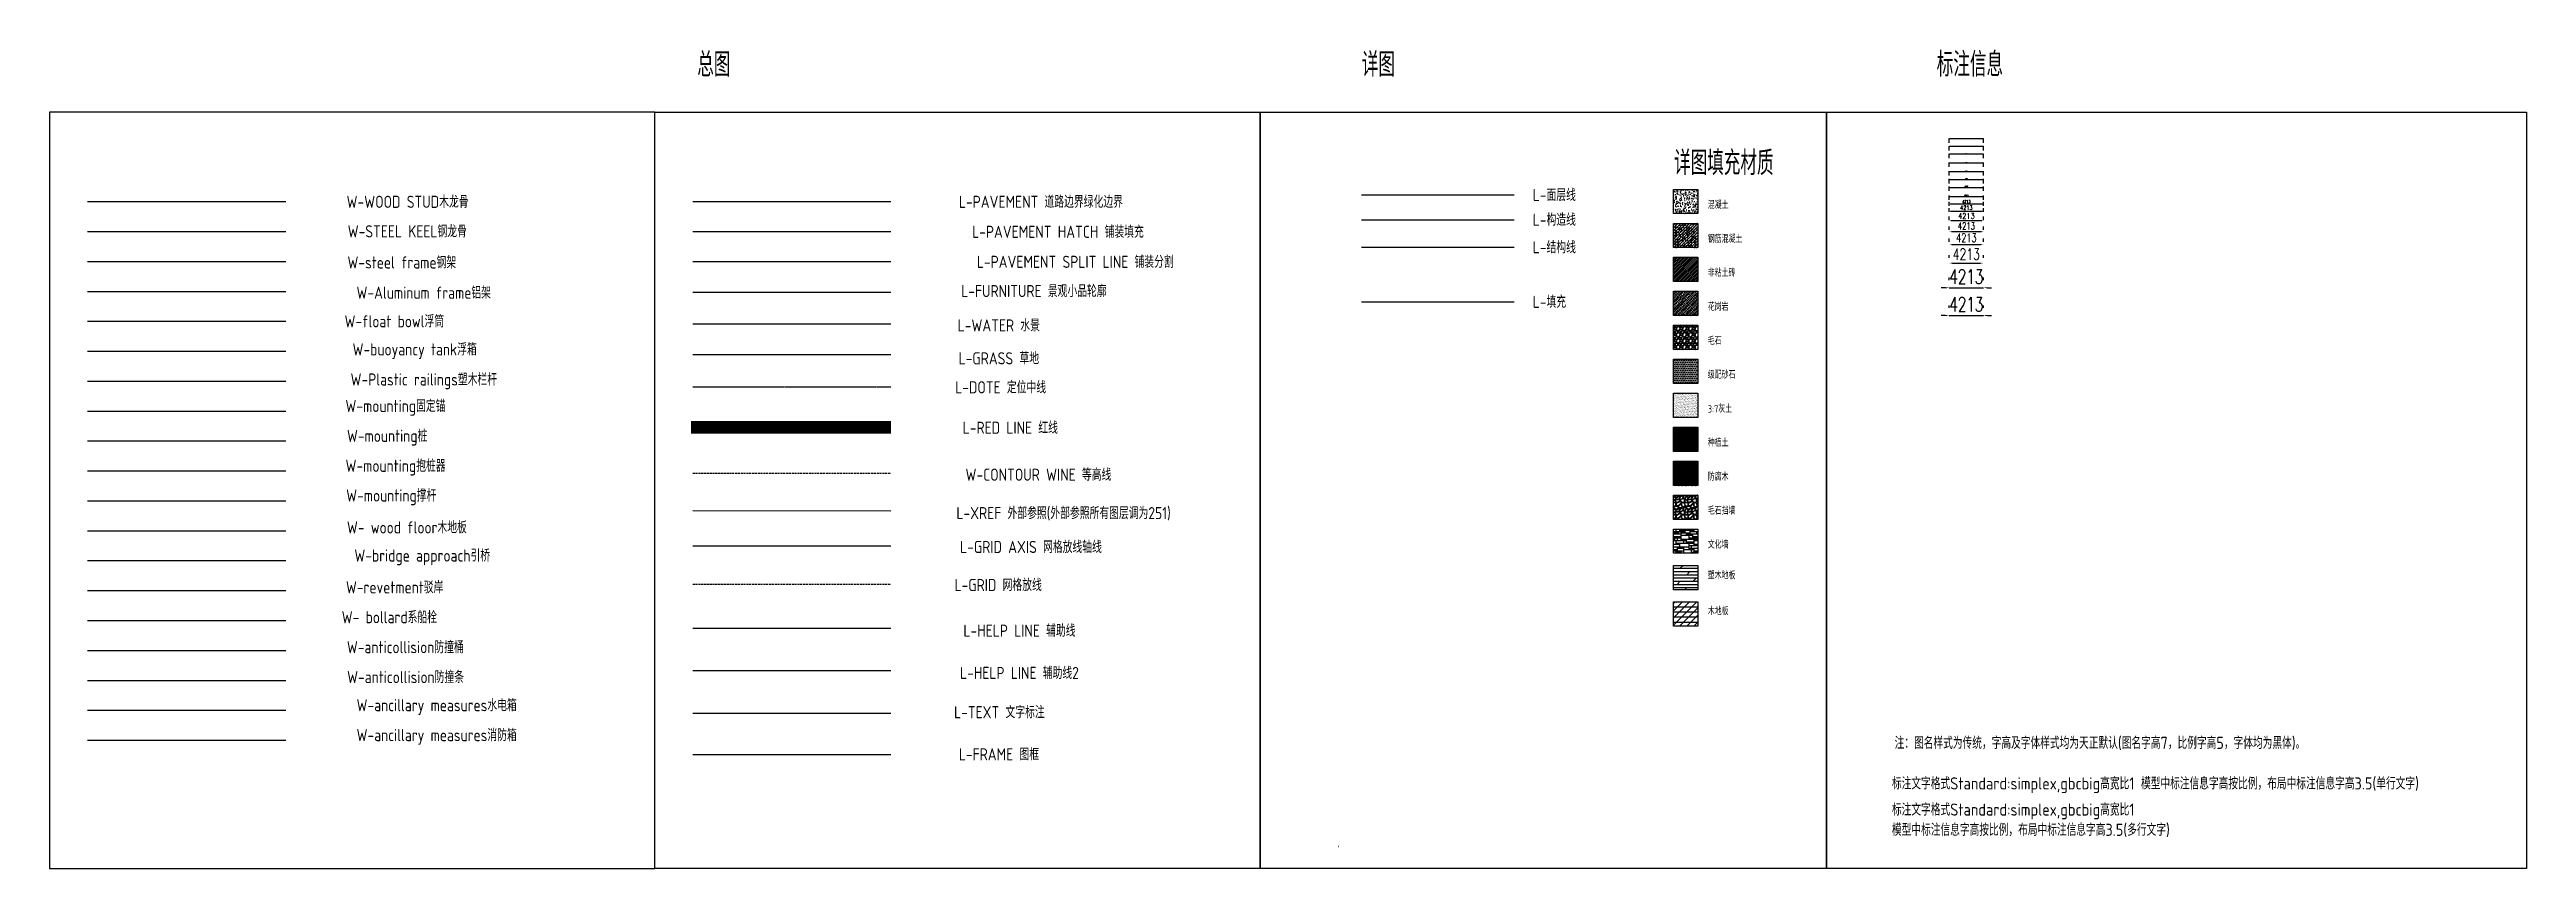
# Model space of a CAD drawing. Extents: x -16492 to 345596, y -4133 to 400729.
# Drawn here: x 39369 to 345596, y 299473 to 400729 of the extents above; entities that cross this region are included whole.
import ezdxf
from ezdxf.enums import TextEntityAlignment as Align

# ---------------------------------------------------------------- set-up
doc = ezdxf.new("R2010")
doc.units = 0
doc.header["$LTSCALE"] = 10
doc.header["$MEASUREMENT"] = 0
for name, pattern in [('-6_350_HOLE$0$DASH', [0.35, 0.25, -0.1]), ('ACAD_ISO10W100', [18, 12, -3, 0, -3]), ('ACAD_ISO12W100', [22, 12, -3, 0.5, -3, 0.5, -3]), ('DASH', [0.35, 0.25, -0.1]), ('DOTE', [2.42, 2, -0.2, 0.02, -0.2])]:
    doc.linetypes.add(name, pattern=pattern)
for name, color, linetype in [('L-CONTOUR_LINE等高线', 252, 'DASH'), ('L-DIMLINEAR标注', 3, 'Continuous'), ('L-DOTE定位中线', 1, 'DOTE'), ('L-FRAME图框', 3, 'Continuous'), ('L-FURNITURE景观小品轮廓', 6, 'Continuous'), ('L-GRASS草地', 252, 'Continuous'), ('L-GRID_AXIS网格放线轴线', 1, 'Continuous'), ('L-GRID网格放线', 252, '-6_350_HOLE$0$DASH'), ('L-HELP_LINE辅助线1', 4, 'Continuous'), ('L-HELP_LINE辅助线2', 94, 'Continuous'), ('L-PAVEMENT_HATCH铺装填充', 251, 'Continuous'), ('L-PAVEMENT_SPLIT_LINE铺装分割', 23, 'Continuous'), ('L-PAVEMENT道路边界绿化边界', 2, 'Continuous'), ('L-RED_LINE红线', 1, 'ACAD_ISO12W100'), ('L-TEXT文字标注', 7, 'Continuous'), ('L-WATER水景', 5, 'Continuous'), ('L-XREF外部参照', 251, 'Continuous'), ('L-填充', 251, 'Continuous'), ('L-构造线', 6, 'Continuous'), ('L-结构线', 7, 'Continuous'), ('L-面层线', 4, 'Continuous'), ('PUB_DIM', 3, 'Continuous'), ('W- bollard系船栓', 4, 'Continuous'), ('W-_ANTICOLLISION防撞措施', 6, 'Continuous'), ('W-ALUMINUM_FRAME铝架', 30, 'Continuous'), ('W-ancillary measures附属措施', 1, 'Continuous'), ('W-bridge approach引桥', 4, 'Continuous'), ('W-FLOAT_BOWL浮筒', 253, 'Continuous'), ('W-MOUNTING固定方式', 5, 'Continuous'), ('W-PLASTIC_RAILINGS塑木栏杆', 6, 'Continuous'), ('W-REVETMENT驳岸', 251, 'Continuous'), ('W-STEEL_FRAME钢架', 3, 'Continuous'), ('W-STEEL_KEEL钢龙骨', 5, 'Continuous'), ('W-WOOD_FLOOR木地板', 30, 'Continuous'), ('W-WOOD_STUD木龙骨', 25, 'Continuous')]:
    doc.layers.add(name, color=color, linetype=linetype)
doc.styles.get("Standard").update_dxf_attribs({"font": 'gbenor.shx', "bigfont": 'gbcbig.shx'})
doc.styles.add('STANDARD_T3', font='simplex.shx', dxfattribs={"width": 0.7, "bigfont": 'gbcbig.shx'})
doc.dimstyles.new('W&&1', dxfattribs={"dimtxt": 3.5, "dimasz": 1, "dimexe": 2.5, "dimexo": 3, "dimgap": 1, "dimtad": 1, "dimdec": 0, "dimzin": 0, "dimdsep": 46, "dimtxsty": 'STANDARD_T3', "dimcen": 0.09, "dimclrd": 1, "dimclre": 1, "dimclrt": 7, "dimazin": 2, "dimtfac": 1, "dimtdec": 0, "dimtix": 1, "dimtmove": 2, "dimatfit": 3, "dimfxl": 100, "dimtolj": 1, "dimtzin": 0, "dimarcsym": 0})
doc.dimstyles.new('W&&10', dxfattribs={"dimtxt": 35, "dimasz": 10, "dimexe": 25, "dimexo": 30, "dimgap": 10, "dimtad": 1, "dimdec": 0, "dimzin": 0, "dimdsep": 46, "dimtxsty": 'STANDARD_T3', "dimcen": 0.09, "dimclrd": 1, "dimclre": 1, "dimclrt": 7, "dimazin": 2, "dimtfac": 1, "dimtdec": 0, "dimtix": 1, "dimtmove": 2, "dimatfit": 3, "dimfxl": 100, "dimtolj": 1, "dimtzin": 0, "dimarcsym": 0})
doc.dimstyles.new('W&&100', dxfattribs={"dimtxt": 350, "dimasz": 100, "dimexe": 250, "dimexo": 300, "dimgap": 100, "dimtad": 1, "dimdec": 0, "dimzin": 0, "dimdsep": 46, "dimtxsty": 'STANDARD_T3', "dimcen": 0.09, "dimclrd": 1, "dimclre": 1, "dimclrt": 7, "dimazin": 2, "dimtfac": 1, "dimtdec": 0, "dimtix": 1, "dimtmove": 2, "dimatfit": 3, "dimfxl": 100, "dimtolj": 1, "dimtzin": 0, "dimarcsym": 0})
doc.dimstyles.new('W&&15', dxfattribs={"dimtxt": 52.5, "dimasz": 15, "dimexe": 37.5, "dimexo": 45, "dimgap": 15, "dimtad": 1, "dimdec": 0, "dimzin": 0, "dimdsep": 46, "dimtxsty": 'STANDARD_T3', "dimcen": 0.09, "dimclrd": 1, "dimclre": 1, "dimclrt": 7, "dimazin": 2, "dimtfac": 1, "dimtdec": 0, "dimtix": 1, "dimtmove": 2, "dimatfit": 3, "dimfxl": 100, "dimtolj": 1, "dimtzin": 0, "dimarcsym": 0})
doc.dimstyles.new('W&&150', dxfattribs={"dimtxt": 525, "dimasz": 150, "dimexe": 375, "dimexo": 450, "dimgap": 150, "dimtad": 1, "dimdec": 0, "dimzin": 0, "dimdsep": 46, "dimtxsty": 'STANDARD_T3', "dimcen": 0.09, "dimclrd": 1, "dimclre": 1, "dimclrt": 7, "dimazin": 2, "dimtfac": 1, "dimtdec": 0, "dimtix": 1, "dimtmove": 2, "dimatfit": 3, "dimfxl": 100, "dimtolj": 1, "dimtzin": 0, "dimarcsym": 0})
doc.dimstyles.new('W&&20', dxfattribs={"dimtxt": 70, "dimasz": 20, "dimexe": 50, "dimexo": 60, "dimgap": 20, "dimtad": 1, "dimdec": 0, "dimzin": 0, "dimdsep": 46, "dimtxsty": 'STANDARD_T3', "dimcen": 0.09, "dimclrd": 1, "dimclre": 1, "dimclrt": 7, "dimazin": 2, "dimtfac": 1, "dimtdec": 0, "dimtix": 1, "dimtmove": 2, "dimatfit": 3, "dimfxl": 100, "dimtolj": 1, "dimtzin": 0, "dimarcsym": 0})
doc.dimstyles.new('W&&200', dxfattribs={"dimtxt": 700, "dimasz": 200, "dimexe": 500, "dimexo": 600, "dimgap": 200, "dimtad": 1, "dimdec": 0, "dimzin": 0, "dimdsep": 46, "dimtxsty": 'STANDARD_T3', "dimcen": 0.09, "dimclrd": 1, "dimclre": 1, "dimclrt": 7, "dimazin": 2, "dimtfac": 1, "dimtdec": 0, "dimtix": 1, "dimtmove": 2, "dimatfit": 3, "dimfxl": 100, "dimtolj": 1, "dimtzin": 0, "dimarcsym": 0})
doc.dimstyles.new('W&&250', dxfattribs={"dimtxt": 875, "dimasz": 250, "dimexe": 625, "dimexo": 750, "dimgap": 250, "dimtad": 1, "dimdec": 0, "dimzin": 0, "dimdsep": 46, "dimtxsty": 'STANDARD_T3', "dimcen": 0.09, "dimclrd": 1, "dimclre": 1, "dimclrt": 7, "dimazin": 2, "dimtfac": 1, "dimtdec": 0, "dimtix": 1, "dimtmove": 2, "dimatfit": 3, "dimfxl": 100, "dimtolj": 1, "dimtzin": 0, "dimarcsym": 0})
doc.dimstyles.new('W&&30', dxfattribs={"dimtxt": 105, "dimasz": 30, "dimexe": 75, "dimexo": 90, "dimgap": 30, "dimtad": 1, "dimdec": 0, "dimzin": 0, "dimdsep": 46, "dimtxsty": 'STANDARD_T3', "dimcen": 0.09, "dimclrd": 1, "dimclre": 1, "dimclrt": 7, "dimazin": 2, "dimtfac": 1, "dimtdec": 0, "dimtix": 1, "dimtmove": 2, "dimatfit": 3, "dimfxl": 100, "dimtolj": 1, "dimtzin": 0, "dimarcsym": 0})
doc.dimstyles.new('W&&300', dxfattribs={"dimtxt": 1050, "dimasz": 300, "dimexe": 750, "dimexo": 900, "dimgap": 300, "dimtad": 1, "dimdec": 0, "dimzin": 0, "dimdsep": 46, "dimtxsty": 'STANDARD_T3', "dimcen": 0.09, "dimclrd": 1, "dimclre": 1, "dimclrt": 7, "dimazin": 2, "dimtfac": 1, "dimtdec": 0, "dimtix": 1, "dimtmove": 2, "dimatfit": 3, "dimfxl": 100, "dimtolj": 1, "dimtzin": 0, "dimarcsym": 0})
doc.dimstyles.new('W&&40', dxfattribs={"dimtxt": 140, "dimasz": 40, "dimexe": 100, "dimexo": 120, "dimgap": 40, "dimtad": 1, "dimdec": 0, "dimzin": 0, "dimdsep": 46, "dimtxsty": 'STANDARD_T3', "dimcen": 0.09, "dimclrd": 1, "dimclre": 1, "dimclrt": 7, "dimazin": 2, "dimtfac": 1, "dimtdec": 0, "dimtix": 1, "dimtmove": 2, "dimatfit": 3, "dimfxl": 100, "dimtolj": 1, "dimtzin": 0, "dimarcsym": 0})
doc.dimstyles.new('W&&400', dxfattribs={"dimtxt": 1400, "dimasz": 400, "dimexe": 1000, "dimexo": 1200, "dimgap": 400, "dimtad": 1, "dimdec": 0, "dimzin": 0, "dimdsep": 46, "dimtxsty": 'STANDARD_T3', "dimcen": 0.09, "dimclrd": 1, "dimclre": 1, "dimclrt": 7, "dimazin": 2, "dimtfac": 1, "dimtdec": 0, "dimtix": 1, "dimtmove": 2, "dimatfit": 3, "dimfxl": 100, "dimtolj": 1, "dimtzin": 0, "dimarcsym": 0})
doc.dimstyles.new('W&&5', dxfattribs={"dimtxt": 17.5, "dimasz": 5, "dimexe": 12.5, "dimexo": 15, "dimgap": 5, "dimtad": 1, "dimdec": 0, "dimzin": 0, "dimdsep": 46, "dimtxsty": 'STANDARD_T3', "dimcen": 0.09, "dimclrd": 1, "dimclre": 1, "dimclrt": 7, "dimazin": 2, "dimtfac": 1, "dimtdec": 0, "dimtix": 1, "dimtmove": 2, "dimatfit": 3, "dimfxl": 100, "dimtolj": 1, "dimtzin": 0, "dimarcsym": 0})
doc.dimstyles.new('W&&50', dxfattribs={"dimtxt": 175, "dimasz": 50, "dimexe": 125, "dimexo": 150, "dimgap": 50, "dimtad": 1, "dimdec": 0, "dimzin": 0, "dimdsep": 46, "dimtxsty": 'STANDARD_T3', "dimcen": 0.09, "dimclrd": 1, "dimclre": 1, "dimclrt": 7, "dimazin": 2, "dimtfac": 1, "dimtdec": 0, "dimtix": 1, "dimtmove": 2, "dimatfit": 3, "dimfxl": 100, "dimtolj": 1, "dimtzin": 0, "dimarcsym": 0})
doc.dimstyles.new('W&&500', dxfattribs={"dimtxt": 1750, "dimasz": 500, "dimexe": 1250, "dimexo": 1500, "dimgap": 500, "dimtad": 1, "dimdec": 0, "dimzin": 0, "dimdsep": 46, "dimtxsty": 'STANDARD_T3', "dimcen": 0.09, "dimclrd": 1, "dimclre": 1, "dimclrt": 7, "dimazin": 2, "dimtfac": 1, "dimtdec": 0, "dimtix": 1, "dimtmove": 2, "dimatfit": 3, "dimfxl": 100, "dimtolj": 1, "dimtzin": 0, "dimarcsym": 0})

msp = doc.modelspace()

# ---------------------------------------------------------------- texts
at = {"layer": 'L-CONTOUR_LINE等高线', "ltscale": 3, "width": 0.95}
msp.add_text('W-CONTOUR WINE 等高线', height=1500, dxfattribs=at).set_placement((161626.4, 348244.1), align=Align.MIDDLE)
at = {"layer": 'L-DIMLINEAR标注', "width": 0.95}
msp.add_text('L-FRAME 图框', height=1500, dxfattribs=at).set_placement((156746.7, 313666.3), align=Align.MIDDLE)
at = {"layer": 'L-DOTE定位中线', "linetype": 'DOTE', "ltscale": 3, "width": 0.95}
msp.add_text('L-DOTE 定位中线', height=1500, dxfattribs=at).set_placement((156954, 359044.3), align=Align.MIDDLE)
at = {"layer": 'L-FURNITURE景观小品轮廓', "width": 0.95}
msp.add_text('L-FURNITURE 景观小品轮廓', height=1500, dxfattribs=at).set_placement((161070.9, 370945.5), align=Align.MIDDLE)
at = {"layer": 'L-GRASS草地', "width": 0.95}
msp.add_text('L-GRASS 草地', height=1500, dxfattribs=at).set_placement((156730.9, 362624.6), align=Align.MIDDLE)
at = {"layer": 'L-GRID_AXIS网格放线轴线', "width": 0.95}
msp.add_text('L-GRID AXIS 网格放线轴线', height=1500, dxfattribs=at).set_placement((160705.6, 339305.2), align=Align.MIDDLE)
at = {"layer": 'L-GRID网格放线', "ltscale": 10, "width": 0.95}
msp.add_text('L-GRID 网格放线', height=1500, dxfattribs=at).set_placement((156648.6, 334598.5), align=Align.MIDDLE)
at = {"layer": 'L-HELP_LINE辅助线1', "width": 0.95}
msp.add_text('L-HELP LINE 辅助线', height=1500, dxfattribs=at).set_placement((159285.3, 328952.4), align=Align.MIDDLE)
at = {"layer": 'L-HELP_LINE辅助线2', "width": 0.95}
msp.add_text('L-HELP LINE 辅助线2', height=1500, dxfattribs=at).set_placement((159285.3, 323730.3), align=Align.MIDDLE)
at = {"layer": 'L-PAVEMENT_HATCH铺装填充', "width": 0.95}
msp.add_text('L-PAVEMENT HATCH 铺装填充', height=1500, dxfattribs=at).set_placement((164045, 378268.3), align=Align.MIDDLE)
at = {"layer": 'L-PAVEMENT_SPLIT_LINE铺装分割', "width": 0.95}
msp.add_text('L-PAVEMENT SPLIT LINE 铺装分割', height=1500, dxfattribs=at).set_placement((166185, 374557.8), align=Align.MIDDLE)
at = {"layer": 'L-PAVEMENT道路边界绿化边界', "width": 0.95}
msp.add_text('L-PAVEMENT 道路边界绿化边界', height=1500, dxfattribs=at).set_placement((161936.1, 381978.8), align=Align.MIDDLE)
at = {"layer": 'L-RED_LINE红线', "linetype": 'ACAD_ISO10W100', "width": 0.95}
msp.add_text('L-RED LINE 红线', height=1500, dxfattribs=at).set_placement((158155.9, 354048.2), align=Align.MIDDLE)
at = {"layer": 'L-TEXT文字标注', "width": 0.95}
for s, height, p in [('总图', 3000, (121496.3, 399016.1)), ('详图', 3000, (203647.8, 399016.1)), ('标注信息', 3000, (276787.7, 399049.2)), ('详图填充材质', 3000, (246364.7, 386860.8)), ('L-TEXT 文字标注', 1500, (156800, 318875.2))]:
    msp.add_text(s, height=height, dxfattribs=at).set_placement(p, align=Align.MIDDLE)
for s, p in [('混凝土', (244381.3, 381939.1)), ('钢筋混凝土', (244381.3, 377739.1)), ('非粘土砖', (244381.3, 373539.1)), ('花岗岩', (244381.3, 369339.1)), ('毛石', (244381.3, 365139.1)), ('级配砂石', (244381.3, 360939.1)), ('3:7灰土', (244381.3, 356739.1)), ('种植土', (244381.3, 352539.1)), ('防腐木', (244381.3, 348339.1)), ('毛石挡墙', (244381.3, 344139.1)), ('文化墙', (244381.3, 339939.1)), ('塑木地板', (244381.3, 336137.7)), ('木地板', (244381.3, 331711.1))]:
    msp.add_text(s, height=900, dxfattribs=at).set_placement(p, align=Align.TOP_LEFT)
at = {"layer": 'L-TEXT文字标注'}
msp.add_text('标注文字格式Standard:simplex,gbcbig高宽比1 模型中标注信息字高按比例，布局中标注信息字高3.5(单行文字)', height=1500, dxfattribs=at).set_placement((267147.9, 309236.8))
at = {"layer": 'L-TEXT文字标注', "insert": (267480.8, 315749.2), "char_height": 1500, "attachment_point": 1}
msp.add_mtext('注：图名样式为传统，字高及字体样式均为天正默认(图名字高7，比例字高5，字体均为黑体)。', dxfattribs=at)
at = {"layer": 'L-TEXT文字标注', "insert": (267147.9, 307503.3), "char_height": 1500, "width": 37770.777, "attachment_point": 1}
msp.add_mtext('标注文字格式Standard:simplex,gbcbig高宽比1\\P模型中标注信息字高按比例，布局中标注信息字高3.5(多行文字)', dxfattribs=at)
at = {"layer": 'L-WATER水景', "width": 0.95}
msp.add_text('L-WATER 水景', height=1500, dxfattribs=at).set_placement((156730.9, 366691.8), align=Align.MIDDLE)
at = {"layer": 'L-XREF外部参照', "width": 0.95}
msp.add_text('L-XREF 外部参照(外部参照所有图层调为251)', height=1500, dxfattribs=at).set_placement((164740.2, 343420.6), align=Align.MIDDLE)
at = {"layer": 'L-填充', "width": 0.95}
msp.add_text('L-填充', height=1500, dxfattribs=at).set_placement((222742.3, 369534.4), align=Align.MIDDLE_LEFT)
at = {"layer": 'L-构造线', "width": 0.95}
msp.add_text('L-构造线', height=1500, dxfattribs=at).set_placement((222742.3, 379686), align=Align.MIDDLE_LEFT)
at = {"layer": 'L-结构线', "width": 0.95}
msp.add_text('L-结构线', height=1500, dxfattribs=at).set_placement((222742.3, 376282.9), align=Align.MIDDLE_LEFT)
at = {"layer": 'L-面层线', "width": 0.95}
msp.add_text('L-面层线', height=1500, dxfattribs=at).set_placement((222742.3, 382743.2), align=Align.MIDDLE_LEFT)
at = {"layer": 'W- bollard系船栓', "width": 0.95}
msp.add_text('W- bollard系船栓', height=1500, dxfattribs=at).set_placement((81380.6, 330617.6), align=Align.MIDDLE)
at = {"layer": 'W-_ANTICOLLISION防撞措施', "width": 0.95}
for s, p in [('W-anticollision防撞桶', (83353.4, 326917.6)), ('W-anticollision防撞条', (83384.9, 323217.6))]:
    msp.add_text(s, height=1500, dxfattribs=at).set_placement(p, align=Align.MIDDLE)
at = {"layer": 'W-ALUMINUM_FRAME铝架', "color": 4, "width": 0.95}
msp.add_text('W-Aluminum frame铝架', height=1500, dxfattribs=at).set_placement((85634.2, 370744.3), align=Align.MIDDLE)
at = {"layer": 'W-ancillary measures附属措施', "width": 0.95}
for s, p in [('W-ancillary measures水电箱', (87229.1, 319517.6)), ('W-ancillary measures消防箱', (87229.1, 315817.6))]:
    msp.add_text(s, height=1500, dxfattribs=at).set_placement(p, align=Align.MIDDLE)
at = {"layer": 'W-bridge approach引桥', "width": 0.95}
msp.add_text('W-bridge approach引桥', height=1500, dxfattribs=at).set_placement((85444.8, 338017.6), align=Align.MIDDLE)
at = {"layer": 'W-FLOAT_BOWL浮筒', "width": 0.95}
for s, p in [('W-float bowl浮筒', (81996, 367207.1)), ('W-buoyancy tank浮箱', (84506.7, 363507.1))]:
    msp.add_text(s, height=1500, dxfattribs=at).set_placement(p, align=Align.MIDDLE)
at = {"layer": 'W-MOUNTING固定方式', "width": 0.95}
for s, p in [('W-mounting固定锚', (82129.5, 356517.6)), ('W-mounting桩', (81107.9, 352817.6)), ('W-mounting抱桩器', (82145.2, 349117.6)), ('W-mounting撑杆', (81618.7, 345440.4))]:
    msp.add_text(s, height=1500, dxfattribs=at).set_placement(p, align=Align.MIDDLE)
at = {"layer": 'W-PLASTIC_RAILINGS塑木栏杆', "width": 0.95}
msp.add_text('W-Plastic railings塑木栏杆', height=1500, dxfattribs=at).set_placement((85641.7, 359786.7), align=Align.MIDDLE)
at = {"layer": 'W-REVETMENT驳岸', "width": 0.95}
msp.add_text('W-revetment驳岸', height=1500, dxfattribs=at).set_placement((82036.2, 334317.6), align=Align.MIDDLE)
at = {"layer": 'W-STEEL_FRAME钢架', "width": 0.95}
msp.add_text('W-steel frame钢架', height=1500, dxfattribs=at).set_placement((82920, 374480.2), align=Align.MIDDLE)
at = {"layer": 'W-STEEL_KEEL钢龙骨', "color": 5, "width": 0.95}
msp.add_text('W-STEEL KEEL钢龙骨', height=1500, dxfattribs=at).set_placement((83598.5, 378324.2), align=Align.MIDDLE)
at = {"layer": 'W-WOOD_FLOOR木地板', "width": 0.95}
msp.add_text('W- wood floor木地板', height=1500, dxfattribs=at).set_placement((83544.1, 341717.6), align=Align.MIDDLE)
at = {"layer": 'W-WOOD_STUD木龙骨', "width": 0.95}
msp.add_text('W-WOOD STUD木龙骨', height=1500, dxfattribs=at).set_placement((83632.5, 381978.8), align=Align.MIDDLE)

# ---------------------------------------------------------------- blocks, each defined once
blk = doc.blocks.new('*D9')
at = {"layer": 'Defpoints', "color": 0, "transparency": 16777216}
for p in [(274244, 384093), (278457, 384647), (278457, 384093)]:
    blk.add_point(p, dxfattribs=at)
at = {"layer": 'PUB_DIM', "color": 1, "lineweight": -2, "transparency": 16777216}
for p, q in [((274244, 384183), (274244, 384722)), ((274274, 384647), (278427, 384647)), ((278457, 384183), (278457, 384722))]:
    blk.add_line(p, q, dxfattribs=at)
at = {"layer": 'PUB_DIM', "color": 1, "transparency": 16777216}
for points in [[(274274, 384652), (274274, 384642), (274244, 384647)], [(278427, 384652), (278427, 384642), (278457, 384647)]]:
    blk.add_solid(points, dxfattribs=at)
at = {"layer": 'PUB_DIM', "color": 7, "transparency": 16777216, "insert": (276351, 384729), "char_height": 105, "attachment_point": 5, "style": 'STANDARD_T3'}
blk.add_mtext('\\A1;4213', dxfattribs=at)
blk = doc.blocks.new('*D10')
at = {"layer": 'Defpoints', "color": 0, "transparency": 16777216}
for p in [(274244, 385091), (278457, 385645), (278457, 385091)]:
    blk.add_point(p, dxfattribs=at)
at = {"layer": 'PUB_DIM', "color": 1, "lineweight": -2, "transparency": 16777216}
for p, q in [((274244, 385151), (274244, 385695)), ((274264, 385645), (278437, 385645)), ((278457, 385151), (278457, 385695))]:
    blk.add_line(p, q, dxfattribs=at)
at = {"layer": 'PUB_DIM', "color": 1, "transparency": 16777216}
for points in [[(274264, 385648), (274264, 385642), (274244, 385645)], [(278437, 385648), (278437, 385642), (278457, 385645)]]:
    blk.add_solid(points, dxfattribs=at)
at = {"layer": 'PUB_DIM', "color": 7, "transparency": 16777216, "insert": (276351, 385700), "char_height": 70, "attachment_point": 5, "style": 'STANDARD_T3'}
blk.add_mtext('\\A1;4213', dxfattribs=at)
blk = doc.blocks.new('*D11')
at = {"layer": 'Defpoints', "color": 0, "transparency": 16777216}
for p in [(274244, 386178), (278457, 386732), (278457, 386178)]:
    blk.add_point(p, dxfattribs=at)
at = {"layer": 'PUB_DIM', "color": 1, "lineweight": -2, "transparency": 16777216}
for p, q in [((274244, 386223), (274244, 386770)), ((274259, 386732), (278442, 386732)), ((278457, 386223), (278457, 386770))]:
    blk.add_line(p, q, dxfattribs=at)
at = {"layer": 'PUB_DIM', "color": 1, "transparency": 16777216}
for points in [[(274259, 386735), (274259, 386730), (274244, 386732)], [(278442, 386735), (278442, 386730), (278457, 386732)]]:
    blk.add_solid(points, dxfattribs=at)
at = {"layer": 'PUB_DIM', "color": 7, "transparency": 16777216, "insert": (276351, 386774), "char_height": 52.5, "attachment_point": 5, "style": 'STANDARD_T3'}
blk.add_mtext('\\A1;4213', dxfattribs=at)
blk = doc.blocks.new('*D12')
at = {"layer": 'Defpoints', "color": 0, "transparency": 16777216}
for p in [(274244, 387266), (278457, 387820), (278457, 387266)]:
    blk.add_point(p, dxfattribs=at)
at = {"layer": 'PUB_DIM', "color": 1, "lineweight": -2, "transparency": 16777216}
for p, q in [((274244, 387296), (274244, 387845)), ((274254, 387820), (278447, 387820)), ((278457, 387296), (278457, 387845))]:
    blk.add_line(p, q, dxfattribs=at)
at = {"layer": 'PUB_DIM', "color": 1, "transparency": 16777216}
for points in [[(274254, 387821), (274254, 387818), (274244, 387820)], [(278447, 387821), (278447, 387818), (278457, 387820)]]:
    blk.add_solid(points, dxfattribs=at)
at = {"layer": 'PUB_DIM', "color": 7, "transparency": 16777216, "insert": (276351, 387847), "char_height": 35, "attachment_point": 5, "style": 'STANDARD_T3'}
blk.add_mtext('\\A1;4213', dxfattribs=at)
blk = doc.blocks.new('*D13')
at = {"layer": 'Defpoints', "color": 0, "transparency": 16777216}
for p in [(274244, 388220), (278457, 388774), (278457, 388220)]:
    blk.add_point(p, dxfattribs=at)
at = {"layer": 'PUB_DIM', "color": 1, "lineweight": -2, "transparency": 16777216}
for p, q in [((274244, 388235), (274244, 388786)), ((274249, 388774), (278452, 388774)), ((278457, 388235), (278457, 388786))]:
    blk.add_line(p, q, dxfattribs=at)
at = {"layer": 'PUB_DIM', "color": 1, "transparency": 16777216}
for points in [[(274249, 388775), (274249, 388773), (274244, 388774)], [(278452, 388775), (278452, 388773), (278457, 388774)]]:
    blk.add_solid(points, dxfattribs=at)
at = {"layer": 'PUB_DIM', "color": 7, "transparency": 16777216, "insert": (276351, 388788), "char_height": 17.5, "attachment_point": 5, "style": 'STANDARD_T3'}
blk.add_mtext('\\A1;4213', dxfattribs=at)
blk = doc.blocks.new('*D14')
at = {"layer": 'Defpoints', "color": 0, "transparency": 16777216}
for p in [(274244, 389174), (278457, 389728), (278457, 389174)]:
    blk.add_point(p, dxfattribs=at)
at = {"layer": 'PUB_DIM', "color": 1, "lineweight": -2, "transparency": 16777216}
for p, q in [((274244, 389177), (274244, 389730)), ((274245, 389728), (278456, 389728)), ((278457, 389177), (278457, 389730))]:
    blk.add_line(p, q, dxfattribs=at)
at = {"layer": 'PUB_DIM', "color": 1, "transparency": 16777216}
for points in [[(274245, 389728), (274245, 389728), (274244, 389728)], [(278456, 389728), (278456, 389728), (278457, 389728)]]:
    blk.add_solid(points, dxfattribs=at)
at = {"layer": 'PUB_DIM', "color": 7, "transparency": 16777216, "insert": (276351, 389731), "char_height": 3.5, "attachment_point": 5, "style": 'STANDARD_T3'}
blk.add_mtext('\\A1;4213', dxfattribs=at)
blk = doc.blocks.new('*D15')
at = {"layer": 'Defpoints', "color": 0, "transparency": 16777216}
for p in [(274244, 383124), (278457, 383678), (278457, 383124)]:
    blk.add_point(p, dxfattribs=at)
at = {"layer": 'PUB_DIM', "color": 1, "lineweight": -2, "transparency": 16777216}
for p, q in [((274244, 383244), (274244, 383778)), ((274284, 383678), (278417, 383678)), ((278457, 383244), (278457, 383778))]:
    blk.add_line(p, q, dxfattribs=at)
at = {"layer": 'PUB_DIM', "color": 1, "transparency": 16777216}
for points in [[(274284, 383684), (274284, 383671), (274244, 383678)], [(278417, 383684), (278417, 383671), (278457, 383678)]]:
    blk.add_solid(points, dxfattribs=at)
at = {"layer": 'PUB_DIM', "color": 7, "transparency": 16777216, "insert": (276351, 383788), "char_height": 140, "attachment_point": 5, "style": 'STANDARD_T3'}
blk.add_mtext('\\A1;4213', dxfattribs=at)
blk = doc.blocks.new('*D16')
at = {"layer": 'Defpoints', "color": 0, "transparency": 16777216}
for p in [(274244, 381997), (278457, 382551), (278457, 381997)]:
    blk.add_point(p, dxfattribs=at)
at = {"layer": 'PUB_DIM', "color": 1, "lineweight": -2, "transparency": 16777216}
for p, q in [((274244, 382147), (274244, 382676)), ((274294, 382551), (278407, 382551)), ((278457, 382147), (278457, 382676))]:
    blk.add_line(p, q, dxfattribs=at)
at = {"layer": 'PUB_DIM', "color": 1, "transparency": 16777216}
for points in [[(274294, 382560), (274294, 382543), (274244, 382551)], [(278407, 382560), (278407, 382543), (278457, 382551)]]:
    blk.add_solid(points, dxfattribs=at)
at = {"layer": 'PUB_DIM', "color": 7, "transparency": 16777216, "insert": (276351, 382689), "char_height": 175, "attachment_point": 5, "style": 'STANDARD_T3'}
blk.add_mtext('\\A1;4213', dxfattribs=at)
blk = doc.blocks.new('*D17')
at = {"layer": 'Defpoints', "color": 0, "transparency": 16777216}
for p in [(274244, 381096), (278457, 381650), (278457, 381096)]:
    blk.add_point(p, dxfattribs=at)
at = {"layer": 'PUB_DIM', "color": 1, "lineweight": -2, "transparency": 16777216}
for p, q in [((274244, 381396), (274244, 381900)), ((274344, 381650), (278357, 381650)), ((278457, 381396), (278457, 381900))]:
    blk.add_line(p, q, dxfattribs=at)
at = {"layer": 'PUB_DIM', "color": 1, "transparency": 16777216}
for points in [[(274344, 381667), (274344, 381633), (274244, 381650)], [(278357, 381667), (278357, 381633), (278457, 381650)]]:
    blk.add_solid(points, dxfattribs=at)
at = {"layer": 'PUB_DIM', "color": 7, "transparency": 16777216, "insert": (276351, 381925), "char_height": 350, "attachment_point": 5, "style": 'STANDARD_T3'}
blk.add_mtext('\\A1;4213', dxfattribs=at)
blk = doc.blocks.new('*D18')
at = {"layer": 'Defpoints', "color": 0, "transparency": 16777216}
for p in [(274244, 380203), (278457, 380757), (278457, 380203)]:
    blk.add_point(p, dxfattribs=at)
at = {"layer": 'PUB_DIM', "color": 1, "lineweight": -2, "transparency": 16777216}
for p, q in [((274244, 380653), (274244, 381132)), ((274394, 380757), (278307, 380757)), ((278457, 380653), (278457, 381132))]:
    blk.add_line(p, q, dxfattribs=at)
at = {"layer": 'PUB_DIM', "color": 1, "transparency": 16777216}
for points in [[(274394, 380782), (274394, 380732), (274244, 380757)], [(278307, 380782), (278307, 380732), (278457, 380757)]]:
    blk.add_solid(points, dxfattribs=at)
at = {"layer": 'PUB_DIM', "color": 7, "transparency": 16777216, "insert": (276351, 381170), "char_height": 525, "attachment_point": 5, "style": 'STANDARD_T3'}
blk.add_mtext('\\A1;4213', dxfattribs=at)
blk = doc.blocks.new('*D19')
at = {"layer": 'Defpoints', "color": 0, "transparency": 16777216}
for p in [(274244, 379048), (278457, 379602), (278457, 379048)]:
    blk.add_point(p, dxfattribs=at)
at = {"layer": 'PUB_DIM', "color": 1, "lineweight": -2, "transparency": 16777216}
for p, q in [((274244, 379648), (274244, 380102)), ((278457, 379648), (278457, 380102)), ((274444, 379602), (278257, 379602))]:
    blk.add_line(p, q, dxfattribs=at)
at = {"layer": 'PUB_DIM', "color": 1, "transparency": 16777216}
for points in [[(274444, 379635), (274444, 379569), (274244, 379602)], [(278257, 379635), (278257, 379569), (278457, 379602)]]:
    blk.add_solid(points, dxfattribs=at)
at = {"layer": 'PUB_DIM', "color": 7, "transparency": 16777216, "insert": (276351, 380152), "char_height": 700, "attachment_point": 5, "style": 'STANDARD_T3'}
blk.add_mtext('\\A1;4213', dxfattribs=at)
blk = doc.blocks.new('*D20')
at = {"layer": 'Defpoints', "color": 0, "transparency": 16777216}
for p in [(274244, 377675), (278457, 378229), (278457, 377675)]:
    blk.add_point(p, dxfattribs=at)
at = {"layer": 'PUB_DIM', "color": 1, "lineweight": -2, "transparency": 16777216}
for p, q in [((274244, 378425), (274244, 378854)), ((274494, 378229), (278207, 378229)), ((278457, 378425), (278457, 378854))]:
    blk.add_line(p, q, dxfattribs=at)
at = {"layer": 'PUB_DIM', "color": 1, "transparency": 16777216}
for points in [[(274494, 378271), (274494, 378188), (274244, 378229)], [(278207, 378271), (278207, 378188), (278457, 378229)]]:
    blk.add_solid(points, dxfattribs=at)
at = {"layer": 'PUB_DIM', "color": 7, "transparency": 16777216, "insert": (276351, 378917), "char_height": 875, "attachment_point": 5, "style": 'STANDARD_T3'}
blk.add_mtext('\\A1;4213', dxfattribs=at)
blk = doc.blocks.new('*D21')
at = {"layer": 'Defpoints', "color": 0, "transparency": 16777216}
for p in [(274244, 376072), (278457, 376626), (278457, 376072)]:
    blk.add_point(p, dxfattribs=at)
at = {"layer": 'PUB_DIM', "color": 1, "lineweight": -2, "transparency": 16777216}
for p, q in [((274244, 376972), (274244, 377376)), ((278457, 376972), (278457, 377376)), ((274544, 376626), (278157, 376626))]:
    blk.add_line(p, q, dxfattribs=at)
at = {"layer": 'PUB_DIM', "color": 1, "transparency": 16777216}
for points in [[(274544, 376676), (274544, 376576), (274244, 376626)], [(278157, 376676), (278157, 376576), (278457, 376626)]]:
    blk.add_solid(points, dxfattribs=at)
at = {"layer": 'PUB_DIM', "color": 7, "transparency": 16777216, "insert": (276351, 377451), "char_height": 1050, "attachment_point": 5, "style": 'STANDARD_T3'}
blk.add_mtext('\\A1;4213', dxfattribs=at)
blk = doc.blocks.new('*D22')
at = {"layer": 'Defpoints', "color": 0, "transparency": 16777216}
for p in [(274244, 373768), (278457, 374322), (278457, 373768)]:
    blk.add_point(p, dxfattribs=at)
at = {"layer": 'PUB_DIM', "color": 1, "lineweight": -2, "transparency": 16777216}
for p, q in [((274244, 374968), (274244, 375322)), ((274644, 374322), (278057, 374322)), ((278457, 374968), (278457, 375322))]:
    blk.add_line(p, q, dxfattribs=at)
at = {"layer": 'PUB_DIM', "color": 1, "transparency": 16777216}
for points in [[(274644, 374389), (274644, 374256), (274244, 374322)], [(278057, 374389), (278057, 374256), (278457, 374322)]]:
    blk.add_solid(points, dxfattribs=at)
at = {"layer": 'PUB_DIM', "color": 7, "transparency": 16777216, "insert": (276351, 375422), "char_height": 1400, "attachment_point": 5, "style": 'STANDARD_T3'}
blk.add_mtext('\\A1;4213', dxfattribs=at)
blk = doc.blocks.new('*D23')
at = {"layer": 'Defpoints', "color": 0, "transparency": 16777216}
for p in [(274244, 370720), (278457, 371274), (278457, 370720)]:
    blk.add_point(p, dxfattribs=at)
at = {"layer": 'PUB_DIM', "color": 1, "lineweight": -2, "transparency": 16777216}
for p, q in [((273744, 371274), (273244, 371274)), ((274244, 372220), (274244, 372524)), ((274244, 371274), (278457, 371274)), ((278457, 372220), (278457, 372524)), ((278957, 371274), (279457, 371274))]:
    blk.add_line(p, q, dxfattribs=at)
at = {"layer": 'PUB_DIM', "color": 1, "transparency": 16777216}
for points in [[(273744, 371358), (273744, 371191), (274244, 371274)], [(278957, 371358), (278957, 371191), (278457, 371274)]]:
    blk.add_solid(points, dxfattribs=at)
at = {"layer": 'PUB_DIM', "color": 7, "transparency": 16777216, "insert": (276351, 372649), "char_height": 1750, "attachment_point": 5, "style": 'STANDARD_T3'}
blk.add_mtext('\\A1;4213', dxfattribs=at)
blk = doc.blocks.new('*D24')
at = {"layer": 'Defpoints', "color": 0, "transparency": 16777216}
for p in [(278457, 367845), (274244, 367291), (278457, 367291)]:
    blk.add_point(p, dxfattribs=at)
at = {"layer": 'PUB_DIM', "color": 1, "lineweight": -2, "transparency": 16777216}
for p, q in [((273744, 367845), (273244, 367845)), ((274244, 368791), (274244, 369095)), ((274244, 367845), (278457, 367845)), ((278457, 368791), (278457, 369095)), ((278957, 367845), (279457, 367845))]:
    blk.add_line(p, q, dxfattribs=at)
at = {"layer": 'PUB_DIM', "color": 1, "transparency": 16777216}
for points in [[(273744, 367928), (273744, 367761), (274244, 367845)], [(278957, 367928), (278957, 367761), (278457, 367845)]]:
    blk.add_solid(points, dxfattribs=at)
at = {"layer": 'PUB_DIM', "color": 7, "transparency": 16777216, "insert": (276351, 369220), "char_height": 1750, "attachment_point": 5, "style": 'STANDARD_T3'}
blk.add_mtext('\\A1;4213', dxfattribs=at)
blk = doc.blocks.new('LOGO')
h = blk.add_hatch(color=140)
h.dxf.hatch_style = 1
h.paths.add_polyline_path([(-5, -2, 0.2940833), (-1, -2, -0.3637556), (5, -2, 1.4501439)])
h.paths.add_polyline_path([(0, 5), (3, -1, 0.1017228), (1, 0), (0, 3), (-3, -2, -0.0818366), (-4, -2)], flags=16)
h = blk.add_hatch(color=174)
h.paths.add_polyline_path([(4, -3, 0.0645711), (4, -2, 0.2966918), (0, -2, -0.0426403), (-2, -3, -0.2097474), (-4, -2, 0.1799149), (-2, -5, 0.1697835), (0, -4, -0.0574404), (2, -3, -0.2140922)])
h.paths.add_polyline_path([(1, -3, -0.0840138), (-1, -4, -0.2717332), (-3, -3, 0.071966), (-2, -3, 0.0982776), (0, -3, -0.0724062), (1, -2, -0.088156), (3, -2, -0.1819884), (4, -3, 0.2061064)], flags=16)
blk.add_hatch(color=174).paths.add_polyline_path([(3, -4, 0.1897275), (1, -4, -0.1265372), (-1, -5, 0.2450133)])
for points in [[(-5, -2, 0.2940833), (-1, -2, -0.3637556), (5, -2, 1.4501439)], [(-4, -2), (0, 5), (3, -1, 0.1017228), (1, 0), (0, 3), (-3, -2, -0.0818366)]]:
    blk.add_lwpolyline(points, format="xyb", close=True)
for points in [[(-4, -2, 0.2097474), (-2, -3, 0.0426403), (0, -2, -0.2966918), (4, -2)], [(-3, -3, 0.071966), (-2, -3, 0.0982776), (0, -3, -0.0724062), (1, -2, -0.088156), (3, -2, -0.1819884), (4, -3, 0.2061064), (1, -3, -0.0840138), (-1, -4, -0.2717332), (-3, -3)], [(-2, -5, 0.1697835), (0, -4, -0.0574404), (2, -3, -0.2140922), (4, -3, -0.2140922)], [(-1, -5, 0.1265372), (1, -4, -0.1897275), (3, -4, -0.1897275)]]:
    blk.add_lwpolyline(points, format="xyb")
for start, end in [(208.47056, 249.26757), (258.57514, 313.64322), (318.83836, 333.61646)]:
    blk.add_arc((0, 0), 5, start, end)

# ---------------------------------------------------------------- dimensions: what is measured, and where the dimension line sits
at = {"layer": 'PUB_DIM', "color": 0}
for p1, p2, dimstyle, picture, middle in [((274244.2, 389173.9), (278457.2, 389173.9), 'W&&1', '*D14', (276350.7, 389730.7)), ((274244.2, 388219.8), (278457.2, 388219.8), 'W&&5', '*D13', (276350.7, 388787.6)), ((274244.2, 387265.6), (278457.2, 387265.6), 'W&&10', '*D12', (276350.7, 387847.2)), ((274244.2, 386178.4), (278457.2, 386178.4), 'W&&15', '*D11', (276350.7, 386773.6)), ((274244.2, 385091.1), (278457.2, 385091.1), 'W&&20', '*D10', (276350.7, 385700.1)), ((274244.2, 384092.6), (278457.2, 384092.6), 'W&&30', '*D9', (276350.7, 384729.1)), ((274244.2, 383123.8), (278457.2, 383123.8), 'W&&40', '*D15', (276350.7, 383787.8)), ((274244.2, 381997.3), (278457.2, 381997.3), 'W&&50', '*D16', (276350.7, 382688.8)), ((274244.2, 381096.1), (278457.2, 381096.1), 'W&&100', '*D17', (276350.7, 381925.1)), ((274244.2, 380203.1), (278457.2, 380203.1), 'W&&150', '*D18', (276350.7, 381169.6)), ((274244.2, 379047.9), (278457.2, 379047.9), 'W&&200', '*D19', (276350.7, 380151.9)), ((274244.2, 377675.4), (278457.2, 377675.4), 'W&&250', '*D20', (276350.7, 378916.9)), ((274244.2, 376071.6), (278457.2, 376071.6), 'W&&300', '*D21', (276350.7, 377450.6)), ((274244.2, 370720.4), (278457.2, 370720.4), 'W&&500', '*D23', (276350.7, 372649.4)), ((274244.2, 373768.4), (278457.2, 373768.4), 'W&&400', '*D22', (276350.7, 375422.4)), ((274244.2, 367290.6), (278457.2, 367290.6), 'W&&500', '*D24', (276350.7, 369219.6))]:
    dim = msp.add_aligned_dim(p1=p1, p2=p2, distance=554, dimstyle=dimstyle, dxfattribs=at)
    dim.commit()
    dim.dimension.update_dxf_attribs({"geometry": picture, "text_midpoint": middle})

# ---------------------------------------------------------------- hatches: boundary and pattern name
at = {"layer": 'L-填充'}
h = msp.add_hatch(dxfattribs=at)
h.set_pattern_fill('混凝土', color=256, scale=100)
h.set_pattern_definition([(50, (68300.56, 205788.56), (717.2602, -62.7521), [75, -825]), (355, (68300.56, 205788.56), (-138.7513, 752.1921), [60, -660]), (100.4514, (68360.3, 205783.3), (578.5094, 689.4395), [63.7402, -701.1421]), (46.1842, (68300.6, 205988.6), (1067.241, -165.519), [112.5, -1237.5]), (96.6356, (68389.5, 205974.8), (934.6627, 974.118), [95.6103, -1051.713]), (351.1842, (68300.6, 205988.6), (934.662, 974.1186), [90, -990]), (21, (68400.56, 205938.56), (596.907, -402.6189), [75, -825]), (326, (68400.56, 205938.56), (243.3153, 725.15), [60, -660]), (71.4514, (68450.3, 205905), (840.2226, 322.5305), [63.7402, -701.1421]), (37.5, (68300.56, 205788.56), (12.15986, 332.89385), [0, -652, 0, -670, 0, -662.5]), (7.5, (68300.56, 205788.56), (263.06954, 394.4117), [0, -382, 0, -637, 0, -252.5]), (327.5, (68077.56, 205788.56), (533.82244, -22.55487), [0, -250, 0, -780, 0, -1035]), (317.5, (67977.56, 205788.56), (583.1862, 100.105), [0, -325, 0, -518, 0, -735])])
h.paths.add_polyline_path([(240136.3, 383439.1), (243136.3, 383439.1), (243136.3, 380439.1), (240136.3, 380439.1)])
h = msp.add_hatch(dxfattribs=at)
h.set_pattern_fill('钢筋混凝土', color=256, scale=100)
h.set_pattern_definition([(45, (68300.56, 205788.56), (-176.7767, 176.7767), []), (50, (68300.56, 205788.56), (717.2602, -62.7521), [75, -825]), (355, (68300.56, 205788.56), (-138.7513, 752.1921), [60, -660]), (100.4514, (68360.3, 205783.3), (578.5094, 689.4395), [63.7402, -701.1421]), (46.1842, (68300.6, 205988.6), (1067.241, -165.519), [112.5, -1237.5]), (96.6356, (68389.5, 205974.8), (934.6627, 974.118), [95.6103, -1051.713]), (351.1842, (68300.6, 205988.6), (934.662, 974.1186), [90, -990]), (21, (68400.56, 205938.56), (596.907, -402.6189), [75, -825]), (326, (68400.56, 205938.56), (243.3153, 725.15), [60, -660]), (71.4514, (68450.3, 205905), (840.2226, 322.5305), [63.7402, -701.1421]), (37.5, (68300.56, 205788.56), (12.15986, 332.89385), [0, -652, 0, -670, 0, -662.5]), (7.5, (68300.56, 205788.56), (263.06954, 394.4117), [0, -382, 0, -637, 0, -252.5]), (327.5, (68077.56, 205788.56), (533.82244, -22.55487), [0, -250, 0, -780, 0, -1035]), (317.5, (67977.56, 205788.56), (583.1862, 100.105), [0, -325, 0, -518, 0, -735])])
h.paths.add_polyline_path([(240136.3, 379239.1), (243136.3, 379239.1), (243136.3, 376239.1), (240136.3, 376239.1)])
h = msp.add_hatch(dxfattribs=at)
h.set_pattern_fill('ANSI31', color=256, scale=100)
h.set_pattern_definition([(45, (68300.56, 205788.56), (-112.2532, 112.2532), [])])
h.paths.add_polyline_path([(240136.3, 375039.1), (243136.3, 375039.1), (243136.3, 372039.1), (240136.3, 372039.1)])
h = msp.add_hatch(dxfattribs=at)
h.set_pattern_fill('ANSI33', color=256, scale=100)
h.set_pattern_definition([(45, (68300.56, 205788.56), (-224.5064, 224.5064), []), (45, (68525.06, 205788.56), (-224.5064, 224.5064), [158.75, -79.375])])
h.paths.add_polyline_path([(240136.3, 370839.1), (243136.3, 370839.1), (243136.3, 367839.1), (240136.3, 367839.1)])
h = msp.add_hatch(dxfattribs=at)
h.set_pattern_fill('GRAVEL', color=256, scale=100)
h.set_pattern_definition([(228.0128, (68849.197, 206550.56), (-6096.00518, -6858.008427), [102.5163, -10149.15]), (184.9697, (68780.617, 206474.36), (9144.014792, 761.9946226), [175.9215, -17416.2]), (132.5104, (68605.357, 206459.12), (7619.9944555, -8382.008188), [124.0446, -12280.41]), (267.2737, (68308.177, 206268.62), (761.996691, 15239.995096), [160.2015, -15859.92]), (292.8337, (68300.557, 206108.6), (-3810.0108167, 9144.005199), [157.0902, -15551.94]), (357.2737, (68361.517, 205963.82), (-15239.995096, 761.996691), [160.2015, -15859.92]), (37.6942, (68521.537, 205956.2), (-9906.0062584, -7619.993207), [211.8582, -20973.93]), (72.2553, (68689.177, 206085.74), (5334.0106696, 16764.0048618), [200.016, -19801.59]), (121.4296, (68750.137, 206276.24), (-6096.0015706, 9905.988348), [160.744, -15913.65]), (175.2364, (68666.317, 206413.4), (8381.993416, -761.992849), [183.514, -8992.17]), (222.3974, (68483.437, 206428.64), (-9144.0002752, -8381.9890952), [237.3234, -23495.04]), (138.8141, (69062.56, 206261), (-5333.996602, 4571.992967), [81.0015, -8019.18]), (171.4692, (69001.597, 206314.34), (9905.9848787, -1524.00384), [154.1046, -15256.38]), (225, (68849.2, 206337.2), (-1e-13, -761.9995), [107.7627, -969.867]), (203.1986, (68795.86, 206428.64), (3810.012848, 1524.006682), [58.0323, -5745.18]), (291.8014, (68742.52, 206405.78), (-762.000535, 2286.00147), [82.0698, -4021.44]), (30.9638, (68773, 206329.58), (2285.99759, 1524.00119), [133.296, -4309.89]), (161.5651, (68887.3, 206398.16), (1524.0007, -761.99887), [96.386, -2313.27]), (16.3895, (68300.557, 206405.78), (7620.004204, 2285.995245), [135.0264, -13367.64]), (70.3462, (68430.097, 206443.88), (-3047.991507, -8381.988147), [113.2797, -11214.66]), (293.1986, (68887.3, 206550.56), (-1524.006682, 3810.012848), [116.064, -5687.16]), (343.6105, (68933.017, 206443.88), (-7620.004204, 2285.995245), [135.0264, -13367.64]), (339.444, (68300.56, 205933.34), (-3810.00473, 1523.99815), [130.2105, -6380.31]), (294.7751, (68422.477, 205887.62), (-3809.991121, 8381.996108), [109.1016, -10801.08]), (66.8014, (68894.92, 205788.56), (1524.006682, 3810.012848), [116.064, -5687.16]), (17.354, (68940.637, 205895.24), (-9906.0005346, -3047.995403), [127.735, -12645.72]), (69.444, (68521.54, 205788.56), (-1523.99815, -3810.00473), [65.1054, -6445.44]), (101.3099, (68849.2, 205788.56), (-761.99624, 3047.99024), [38.8545, -3846.6]), (165.9638, (68841.58, 205826.66), (2286.0016, -761.99868), [157.0902, -2984.715]), (186.009, (68689.177, 205864.76), (7619.988763, 761.9982206), [145.58, -14412.42]), (303.6901, (68773, 206261), (-762.00026, 1523.99853), [109.8972, -2637.534]), (353.1572, (68833.957, 206169.56), (12954.005357, -1524.0068255), [191.867, -18994.8]), (60.9454, (69024.46, 206146.7), (-3047.99291, -5333.987283), [78.4524, -7766.82]), (90, (69062.56, 206215.3), (-762, 762), [45.72, -716.28]), (120.2564, (68673.937, 205887.62), (3047.99354, -5333.99731), [105.86, -10480.17]), (48.0128, (68620.597, 205979.06), (6096.00518, 6858.008427), [205.033, -10046.64]), (0, (68757.76, 206131.46), (762, 762), [198.12, -563.88]), (325.3048, (68955.877, 206131.46), (-7619.986797, 5334.000507), [120.483, -11927.79]), (254.0546, (69054.94, 206062.88), (-762.001944, -3048.00726), [110.9487, -5436.51]), (207.646, (69024.457, 205956.2), (-14477.9949147, -7620.0047924), [180.6435, -17883.75]), (175.4261, (68864.437, 205872.38), (-9906.0022814, 761.9963134), [191.1087, -18919.74]), (175.4261, (68864.437, 205872.38), (-9906.0022814, 761.9963134), [191.1087, -18919.74])])
h.paths.add_polyline_path([(240136.3, 366639.1), (243136.3, 366639.1), (243136.3, 363639.1), (240136.3, 363639.1)])
h = msp.add_hatch(dxfattribs=at)
h.set_pattern_fill('TRIANG', color=256, scale=100)
h.set_pattern_definition([(60, (68300.56, 205788.56), (-142.87495, 247.46673), [142.875, -142.875]), (120, (68300.56, 205788.56), (-285.74995, 3e-05), [142.875, -142.875]), (0, (68229.12, 205912.3), (142.875, 247.4667), [142.875, -142.875])])
h.paths.add_polyline_path([(240136.3, 362439.1), (243136.3, 362439.1), (243136.3, 359439.1), (240136.3, 359439.1)])
h = msp.add_hatch(dxfattribs=at)
h.set_pattern_fill('AR-SAND', color=256, scale=100)
h.set_pattern_definition([(37.5, (68300.56, 205788.56), (-8.00016, 244.70662), [0, -193.04, 0, -215.9, 0, -206.375]), (7.5, (68300.56, 205788.56), (224.76164, 358.41255), [0, -104.14, 0, -173.99, 0, -66.675]), (327.5, (68144.35, 205788.56), (395.49619, 0.7186), [0, -63.5, 0, -228.6, 0, -298.45]), (317.5, (68144.35, 205788.56), (381.77823, 111.46466), [0, -31.75, 0, -149.86, 0, -171.45])])
h.paths.add_polyline_path([(240136.3, 358239.1), (243136.3, 358239.1), (243136.3, 355239.1), (240136.3, 355239.1)])
h = msp.add_hatch(dxfattribs=at)
h.set_pattern_fill('EARTH', color=256, scale=100)
h.set_pattern_definition([(0, (68300.56, 205788.56), (317.5, 317.5), [317.5, -317.5]), (0, (68300.56, 205907.62), (317.5, 317.5), [317.5, -317.5]), (0, (68300.56, 206026.7), (317.5, 317.5), [317.5, -317.5]), (90, (68340.24, 206066.37), (-317.5, 317.5), [317.5, -317.5]), (90, (68459.3, 206066.37), (-317.5, 317.5), [317.5, -317.5]), (90, (68578.37, 206066.37), (-317.5, 317.5), [317.5, -317.5])])
h.paths.add_polyline_path([(240136.3, 354039.1), (243136.3, 354039.1), (243136.3, 351039.1), (240136.3, 351039.1)])
h = msp.add_hatch(dxfattribs=at)
h.set_pattern_fill('木纹01', color=256, scale=100, style=0)
h.set_pattern_definition([(0, (139865.3, 265501.66), (400, 400), [20, -380]), (0, (139585.3, 265541.66), (400, 400), [40, -360]), (0, (139845.3, 265561.66), (400, 400), [20, -380]), (0, (139605.3, 265601.66), (400, 400), [20, -380]), (0, (139845.3, 265621.66), (400, 400), [20, -380]), (0, (139625.3, 265641.66), (400, 400), [20, -380]), (0, (139845.3, 265661.66), (400, 400), [20, -380]), (0, (139625.3, 265701.66), (400, 400), [20, -220, 20, -140]), (0, (139625.3, 265741.66), (400, 400), [40, -200, 20, -140]), (0, (139605.3, 265801.66), (400, 400), [20, -60, 20, -160, 20, -120]), (0, (139585.3, 265841.66), (400, 400), [20, -80, 40, -260]), (0, (139845.3, 265861.66), (400, 400), [20, -380]), (0, (139585.3, 265881.66), (400, 400), [20, -100, 20, -260]), (45, (139545.3, 265501.66), (4e-14, 400), [56.5684, -509.117]), (45, (139885.3, 265501.66), (4e-14, 400), [113.1371, -452.5483]), (45, (139885.3, 265701.66), (4e-14, 400), [28.284, -537.4014]), (45, (139545.3, 265741.66), (4e-14, 400), [84.8528, -480.8326]), (45, (139885.3, 265741.66), (4e-14, 400), [141.4214, -424.2641]), (45, (139885.3, 265801.66), (4e-14, 400), [84.8528, -480.8326]), (315, (139805.3, 265841.66), (400, -9e-14), [28.284, -537.4014]), (315, (139665.3, 265521.66), (400, -9e-14), [56.5684, -509.117]), (315, (139685.3, 265681.66), (400, -9e-14), [56.5684, -509.117]), (315, (139805.3, 265601.66), (400, -9e-14), [56.5684, -509.117]), (315, (139785.3, 265761.66), (400, -9e-14), [56.5684, -509.117]), (315, (139805.3, 265801.66), (400, -9e-14), [84.8528, -480.8326]), (315, (139705.3, 265561.66), (400, -9e-14), [84.8528, -480.8326]), (315, (139765.3, 265581.66), (400, -9e-14), [84.8528, -480.8326]), (315, (139705.3, 265721.66), (400, -9e-14), [84.8528, -480.8326]), (315, (139745.3, 265741.66), (400, -9e-14), [84.8528, -480.8326]), (26.56505, (139565.3, 265581.66), (400, 2e-07), [44.7214, -849.7058]), (26.56505, (139865.3, 265561.66), (400, 2e-07), [178.8854, -715.5418]), (26.56505, (139865.3, 265621.66), (400, 2e-07), [178.8854, -715.5418]), (26.56505, (139865.3, 265661.66), (400, 2e-07), [178.8856, -268, 89.444, -358.0976]), (26.56505, (139905.3, 265721.66), (400, 2e-07), [44.7214, -849.7058]), (26.56505, (139545.3, 265861.66), (400, 2e-07), [44.7214, -849.7058]), (26.56505, (139865.3, 265861.66), (400, 2e-07), [89.4427, -804.9845]), (333.43495, (139765.3, 265501.66), (400, -2e-07), [89.4427, -804.9845]), (333.43495, (139625.3, 265601.66), (400, -2e-07), [89.4427, -804.9845]), (333.43495, (139625.3, 265541.66), (400, -2e-07), [44.7214, -849.7045]), (333.43495, (139645.3, 265641.66), (400, -2e-07), [134.1641, -760.2631]), (333.43495, (139725.3, 265641.66), (400, -2e-07), [89.4427, -804.9845]), (333.43495, (139765.3, 265661.66), (400, -2e-07), [89.4427, -804.9845]), (333.43495, (139645.3, 265701.66), (400, -2e-07), [44.7214, -849.7045]), (333.43495, (139665.3, 265741.66), (400, -2e-07), [44.7214, -849.7045]), (333.43495, (139825.3, 265821.66), (400, -2e-07), [44.7214, -849.7045]), (333.43495, (139805.3, 265681.66), (400, -2e-07), [44.7214, -849.7045]), (333.43495, (139625.3, 265801.66), (400, -2e-07), [134.1641, -760.2631]), (333.43495, (139605.3, 265841.66), (400, -2e-07), [89.4427, -804.9845]), (333.43495, (139825.3, 265721.66), (400, -2e-07), [44.72, -402.48, 44.72, -402.5072]), (333.43495, (139705.3, 265801.66), (400, -2e-07), [89.4427, -804.9845]), (333.43495, (139725.3, 265841.66), (400, -2e-07), [89.4427, -804.9845]), (333.43495, (139605.3, 265881.66), (400, -2e-07), [89.4427, -804.9845]), (333.43495, (139725.3, 265881.66), (400, -2e-07), [89.4427, -804.9845])])
h.paths.add_polyline_path([(240136.3, 349839.1), (243136.3, 349839.1), (243136.3, 346839.1), (240136.3, 346839.1)])
h = msp.add_hatch(dxfattribs=at)
h.set_pattern_fill('毛石砌体', color=256, scale=100, style=0)
h.set_pattern_definition([(0, (138813.9, 264601.7), (1500, 1500), [450, -1050]), (0, (139713.9, 264751.7), (1500, 1500), [375, -1125]), (0, (139638.9, 264826.7), (1500, 1500), [300, -1200]), (0, (139188.9, 265201.7), (1500, 1500), [225, -225, 300, -750]), (0, (139188.9, 265276.7), (1500, 1500), [300, -75, 375, -750]), (0, (138513.9, 265576.7), (1500, 1500), [375, -1125]), (0, (139938.9, 265651.7), (1500, 1500), [375, -1125]), (90, (138513.9, 264901.7), (-1500, 1500), [225, -1275]), (90, (138738.9, 266026.7), (-1500, 1500), [150, -1350]), (90, (138813.9, 264601.7), (-1500, 1500), [225, -1275]), (90, (138963.9, 265951.7), (-1500, 1500), [75, -1425]), (90, (139038.9, 265351.7), (-1500, 1500), [225, -1275]), (90, (139188.9, 264826.7), (-1500, 1500), [375, -1125]), (90, (139338.9, 265876.7), (-1500, 1500), [225, -1275]), (90, (139488.9, 265276.7), (-1500, 1500), [300, -1200]), (90, (139563.9, 265276.7), (-1500, 1500), [300, -1200]), (90, (139713.9, 264601.7), (-1500, 1500), [150, -1350]), (90, (139938.9, 264826.7), (-1500, 1500), [375, -1125]), (45, (138663.9, 264751.7), (9e-14, 1500), [636.396, -1484.924]), (45, (138813.9, 264826.7), (9e-14, 1500), [318.198, -1803.122]), (45, (139488.9, 265651.7), (9e-14, 1500), [424.264, -1697.056]), (45, (139488.9, 265726.7), (9e-14, 1500), [318.198, -1803.122]), (135, (138963.9, 265576.7), (-1500, 9e-14), [106.067, -2015.254]), (135, (138663.9, 264751.7), (-1500, 9e-14), [212.131, -1909.189]), (135, (139113.9, 265201.7), (-1500, 9e-14), [212.131, -1909.189]), (135, (139488.9, 265576.7), (-1500, 9e-14), [212.131, -1909.189]), (135, (139938.9, 265876.7), (-1500, 9e-14), [318.198, -1803.122]), (135, (139938.9, 265801.7), (-1500, 9e-14), [212.131, -1909.189]), (135, (139863.9, 265951.7), (-1500, 9e-14), [212.131, -1909.189]), (135, (139413.9, 264601.7), (-1500, 9e-14), [318.198, -1803.122]), (26.56505, (139863.9, 265501.66), (1500, 6e-07), [167.7, -3186.402]), (26.56505, (139488.9, 265126.66), (1500, 6e-07), [167.7, -3186.402]), (26.56505, (138963.9, 265576.66), (1500, 6e-07), [335.4, -3018.702]), (26.56505, (139038.9, 265951.66), (1500, 6e-07), [335.4, -3018.702]), (26.56505, (139038.9, 265576.66), (1500, 6e-07), [335.4, -3018.702]), (26.56505, (139938.9, 265876.66), (1500, 6e-07), [335.4, -3018.702]), (26.56505, (138513.9, 265126.66), (1500, 6e-07), [503.115, -2850.987]), (26.56505, (138513.9, 265201.66), (1500, 6e-07), [503.115, -2850.987]), (26.56505, (138513.9, 265801.66), (1500, 6e-07), [503.115, -2850.987]), (63.43495, (139263.9, 265726.66), (0.1606, 1500.3213), [167.7, -3186.4]), (63.43495, (139938.9, 265651.66), (0.1606, 1500.3213), [167.7, -2012.2, 335.4, -838.5]), (63.43495, (139788.9, 265501.66), (-3e-06, 1500), [335.4, -3018.702]), (63.43495, (138888.9, 265651.66), (-3e-06, 1500), [335.4, -3018.702]), (63.43495, (138813.9, 265651.66), (-3e-06, 1500), [335.4, -3018.702]), (63.43495, (139338.9, 265801.66), (-3e-06, 1500), [503.115, -2850.987]), (116.56505, (138963.9, 265426.66), (-6e-07, 1500), [167.7, -3186.402]), (116.56505, (139938.9, 265276.66), (-6e-07, 1500), [167.7, -3186.402]), (116.56505, (139638.9, 264826.66), (-6e-07, 1500), [335.4, -3018.702]), (116.56505, (139563.9, 264901.66), (-6e-07, 1500), [335.4, -3018.702]), (116.56505, (139713.9, 265951.66), (-6e-07, 1500), [335.4, -3018.702]), (116.56505, (138513.9, 265201.66), (-6e-07, 1500), [335.4, -3018.702]), (116.56505, (139263.9, 264601.66), (-6e-07, 1500), [503.115, -2850.987]), (153.43495, (139788.9, 265501.66), (-1500, -3e-06), [335.4, -3018.702]), (153.43495, (139863.9, 265426.66), (-1500, -3e-06), [335.4, -3018.702]), (153.43495, (138738.9, 264676.66), (-1500, -3e-06), [167.7, -3186.402]), (153.43495, (139188.9, 265276.66), (-1500, -3e-06), [167.7, -3186.402]), (153.43495, (139488.9, 265726.66), (-1500, -3e-06), [167.7, -3186.402])])
h.paths.add_polyline_path([(240136.3, 345639.1), (243136.3, 345639.1), (243136.3, 342639.1), (240136.3, 342639.1)])
h = msp.add_hatch(dxfattribs=at)
h.set_pattern_fill('文化石01', color=256, scale=200, style=0)
h.set_pattern_definition([(0, (68300.6, 205788.6), (0, 3200), [2400, -800]), (0, (68300.6, 205948.6), (0, 3200), [-960, 960, -480, 800]), (0, (68300.6, 206108.6), (0, 3200), [-1440, 1760]), (0, (68300.6, 206268.6), (0, 3200), [1440, -1760]), (0, (68300.6, 206428.6), (0, 3200), [-640, 2560]), (0, (68300.6, 206588.6), (0, 3200), [1120, -800, 960, -320]), (0, (69420.6, 206748.6), (0, 3200), [2560, -640]), (0, (68140.6, 206908.6), (0, 3200), [1760, -1440]), (0, (67660.6, 207068.6), (0, 3200), [1440, -1760]), (0, (68300.6, 207228.6), (0, 3200), [2560, -640]), (0, (68300.6, 207388.6), (0, 3200), [-1280, 800, -480, 640]), (0, (69900.6, 207548.6), (0, 3200), [1920, -1280]), (0, (68620.6, 207708.6), (0, 3200), [1280, -640, 480, -800]), (0, (69260.6, 207868.6), (0, 3200), [1280, -480, 800, -640]), (0, (70540.6, 208028.6), (0, 3200), [1920, -1280]), (0, (69260.6, 208188.6), (0, 3200), [1280, -1920]), (0, (69900.6, 208348.6), (0, 3200), [1440, -1760]), (0, (69900.6, 208508.6), (0, 3200), [-960, 2240]), (0, (68940.6, 208668.6), (0, 3200), [960, -2240]), (0, (69900.6, 208828.6), (0, 3200), [2240, -960]), (90, (68300.6, 207068.6), (-3200, 2e-13), [480, -1280, 1120, -320]), (90, (68620.6, 207228.6), (-3200, 2e-13), [800, -480, 320, -1600]), (90, (68780.6, 206588.6), (-3200, 2e-13), [320, -2880]), (90, (68940.6, 206268.6), (-3200, 2e-13), [320, -1920, 480, -480]), (90, (69100.6, 206908.6), (-3200, 2e-13), [320, -2880]), (90, (69260.6, 205788.6), (-3200, 2e-13), [480, -1440, 800, -480]), (90, (69420.6, 206428.6), (-3200, 2e-13), [480, -2720]), (90, (69580.6, 207228.6), (-3200, 2e-13), [480, -160, 320, -2240]), (90, (69740.6, 205948.6), (-3200, 2e-13), [480, -2720]), (90, (69900.6, 206748.6), (-3200, 2e-13), [480, -160, 480, -320, 800, -960]), (90, (70220.6, 206748.6), (-3200, 2e-13), [-2240, 320, -320, 320]), (90, (70380.6, 207228.6), (-3200, 2e-13), [320, -2880]), (90, (70540.6, 206108.6), (-3200, 2e-13), [320, -1120, 800, -960]), (90, (70700.6, 206588.6), (-3200, 2e-13), [160, -2080, 480, -480]), (90, (70860.6, 206748.6), (-3200, 2e-13), [800, -800, 480, -1120]), (90, (71020.6, 207548.6), (-3200, 2e-13), [480, -800, 320, -1600]), (90, (71180.6, 206428.6), (-3200, 2e-13), [320, -2880]), (90, (71340.6, 206748.6), (-3200, 2e-13), [320, -960, 480, -1440])])
h.paths.add_polyline_path([(240136.3, 341439.1), (243136.3, 341439.1), (243136.3, 338439.1), (240136.3, 338439.1)])
at = {"layer": 'W-ALUMINUM_FRAME铝架'}
h = msp.add_hatch(dxfattribs=at)
h.set_pattern_fill('DOLMIT', color=8, scale=500)
h.set_pattern_definition([(0, (-744447.27, 386195.44), (0, 396.87103), []), (45, (-744447.3, 386195.4), (-793.7415, 793.7415), [561.2606, -1122.52])])
h.paths.add_polyline_path([(243136.3, 336939.1), (240136.3, 336939.1), (240136.3, 333939.1), (243136.3, 333939.1)])
h = msp.add_hatch(dxfattribs=at)
h.set_pattern_fill('木板', color=8, scale=500)
h.set_pattern_definition([(0, (-744447.27, 386195.44), (0, 625), []), (45, (-744447.27, 386195.44), (-441.94174, 441.94174), [])])
h.paths.add_polyline_path([(243136.3, 332439.1), (240136.3, 332439.1), (240136.3, 329439.1), (243136.3, 329439.1)])

# ---------------------------------------------------------------- linework, layer by layer
at = {"layer": 'L-CONTOUR_LINE等高线', "ltscale": 100}
msp.add_lwpolyline([(118881.2, 348348), (143397.5, 348348)], dxfattribs=at)
at = {"layer": 'L-DOTE定位中线', "ltscale": 10}
msp.add_lwpolyline([(118881.2, 359013.4), (143397.5, 359013.4)], dxfattribs=at)
at = {"layer": 'L-FRAME图框', "color": 3}
for points in [[(114200.9, 392995.8), (39369, 392995.8), (39369, 299473.1), (114200.9, 299473.1)], [(114200.9, 392995.8), (189032.9, 392995.8), (189032.9, 299473.1), (114200.9, 299473.1)], [(189032.9, 392995.8), (259062.9, 392995.8), (259062.9, 299473.1), (189032.9, 299473.1)], [(259062.9, 392995.8), (345596.4, 392995.8), (345596.4, 299473.1), (259062.9, 299473.1)]]:
    msp.add_lwpolyline(points, close=True, dxfattribs=at)
at = {"layer": 'L-FRAME图框'}
msp.add_lwpolyline([(118881.2, 313574.3), (143397.5, 313574.3)], dxfattribs=at)
at = {"layer": 'L-FURNITURE景观小品轮廓'}
msp.add_lwpolyline([(118881.2, 370732.6), (143397.5, 370732.6)], dxfattribs=at)
at = {"layer": 'L-GRASS草地'}
msp.add_lwpolyline([(118881.2, 363006.7), (143397.5, 363006.7)], dxfattribs=at)
at = {"layer": 'L-GRID_AXIS网格放线轴线'}
msp.add_lwpolyline([(118881.2, 339348.7), (143397.5, 339348.7)], dxfattribs=at)
at = {"layer": 'L-GRID网格放线', "ltscale": 100}
msp.add_lwpolyline([(118881.2, 334641.9), (143397.5, 334641.9)], dxfattribs=at)
at = {"layer": 'L-HELP_LINE辅助线1'}
msp.add_lwpolyline([(118881.2, 329178.7), (143397.5, 329178.7)], dxfattribs=at)
at = {"layer": 'L-HELP_LINE辅助线2'}
msp.add_lwpolyline([(118881.2, 323956.6), (143397.5, 323956.6)], dxfattribs=at)
at = {"layer": 'L-PAVEMENT_HATCH铺装填充'}
msp.add_lwpolyline([(118881.2, 378220.3), (143397.5, 378220.3)], dxfattribs=at)
at = {"layer": 'L-PAVEMENT_SPLIT_LINE铺装分割'}
msp.add_lwpolyline([(118881.2, 374509.8), (143397.5, 374509.8)], dxfattribs=at)
at = {"layer": 'L-PAVEMENT道路边界绿化边界'}
msp.add_lwpolyline([(118881.2, 381930.8), (143397.5, 381930.8)], dxfattribs=at)
at = {"layer": 'L-RED_LINE红线', "linetype": 'ACAD_ISO10W100', "const_width": 1600}
msp.add_lwpolyline([(118655.5, 354017.4), (143397.5, 354017.4)], dxfattribs=at)
at = {"layer": 'L-TEXT文字标注'}
msp.add_lwpolyline([(118881.2, 318681.5), (143397.5, 318681.5)], dxfattribs=at)
at = {"layer": 'L-WATER水景'}
msp.add_lwpolyline([(118881.2, 366795.7), (143397.5, 366795.7)], dxfattribs=at)
at = {"layer": 'L-XREF外部参照'}
msp.add_lwpolyline([(118881.2, 343715.4), (143397.5, 343712.4)], dxfattribs=at)
at = {"layer": 'L-填充'}
msp.add_lwpolyline([(201572.9, 369534.4), (220443.9, 369534.4)], dxfattribs=at)
at = {"layer": 'L-构造线'}
msp.add_lwpolyline([(201572.9, 379686), (220443.9, 379686)], dxfattribs=at)
at = {"layer": 'L-结构线'}
for points in [[(240136.3, 383439.1), (243136.3, 383439.1), (243136.3, 380439.1), (240136.3, 380439.1)], [(240136.3, 379239.1), (243136.3, 379239.1), (243136.3, 376239.1), (240136.3, 376239.1)], [(240136.3, 375039.1), (243136.3, 375039.1), (243136.3, 372039.1), (240136.3, 372039.1)], [(240136.3, 370839.1), (243136.3, 370839.1), (243136.3, 367839.1), (240136.3, 367839.1)], [(240136.3, 366639.1), (243136.3, 366639.1), (243136.3, 363639.1), (240136.3, 363639.1)], [(240136.3, 362439.1), (243136.3, 362439.1), (243136.3, 359439.1), (240136.3, 359439.1)], [(240136.3, 358239.1), (243136.3, 358239.1), (243136.3, 355239.1), (240136.3, 355239.1)], [(240136.3, 354039.1), (243136.3, 354039.1), (243136.3, 351039.1), (240136.3, 351039.1)], [(240136.3, 349839.1), (243136.3, 349839.1), (243136.3, 346839.1), (240136.3, 346839.1)], [(240136.3, 345639.1), (243136.3, 345639.1), (243136.3, 342639.1), (240136.3, 342639.1)], [(240136.3, 341439.1), (243136.3, 341439.1), (243136.3, 338439.1), (240136.3, 338439.1)], [(240136.3, 336939.1), (243136.3, 336939.1), (243136.3, 333939.1), (240136.3, 333939.1)], [(240136.3, 332439.1), (243136.3, 332439.1), (243136.3, 329439.1), (240136.3, 329439.1)]]:
    msp.add_lwpolyline(points, close=True, dxfattribs=at)
msp.add_lwpolyline([(201572.9, 376282.9), (220443.9, 376282.9)], dxfattribs=at)
at = {"layer": 'L-面层线'}
msp.add_lwpolyline([(201572.9, 382743.2), (220443.9, 382743.2)], dxfattribs=at)
at = {"layer": 'W- bollard系船栓'}
msp.add_lwpolyline([(44049.2, 330130.8), (68565.5, 330130.8)], dxfattribs=at)
at = {"layer": 'W-_ANTICOLLISION防撞措施'}
for points in [[(44049.2, 326430.8), (68565.5, 326430.8)], [(44049.2, 322730.8), (68565.5, 322730.8)]]:
    msp.add_lwpolyline(points, dxfattribs=at)
at = {"layer": 'W-ALUMINUM_FRAME铝架', "color": 4}
msp.add_lwpolyline([(44049.2, 370830.8), (68565.5, 370830.8)], dxfattribs=at)
at = {"layer": 'W-ancillary measures附属措施'}
for points in [[(44049.2, 319030.8), (68565.5, 319030.8)], [(44049.2, 315330.8), (68565.5, 315330.8)]]:
    msp.add_lwpolyline(points, dxfattribs=at)
at = {"layer": 'W-bridge approach引桥'}
msp.add_lwpolyline([(44049.2, 337530.8), (68565.5, 337530.8)], dxfattribs=at)
at = {"layer": 'W-FLOAT_BOWL浮筒'}
for points in [[(44049.2, 367130.8), (68565.5, 367130.8)], [(44049.2, 363430.8), (68565.5, 363430.8)]]:
    msp.add_lwpolyline(points, dxfattribs=at)
at = {"layer": 'W-MOUNTING固定方式'}
for points in [[(44049.2, 356030.8), (68565.5, 356030.8)], [(44049.2, 352330.8), (68565.5, 352330.8)], [(44049.2, 348630.8), (68565.5, 348630.8)], [(44049.2, 344930.8), (68565.5, 344930.8)]]:
    msp.add_lwpolyline(points, dxfattribs=at)
at = {"layer": 'W-PLASTIC_RAILINGS塑木栏杆'}
msp.add_lwpolyline([(44049.2, 359730.8), (68565.5, 359730.8)], dxfattribs=at)
at = {"layer": 'W-REVETMENT驳岸'}
msp.add_lwpolyline([(44049.2, 333830.8), (68565.5, 333830.8)], dxfattribs=at)
at = {"layer": 'W-STEEL_FRAME钢架'}
msp.add_lwpolyline([(44049.2, 374530.8), (68565.5, 374530.8)], dxfattribs=at)
at = {"layer": 'W-STEEL_KEEL钢龙骨', "color": 5}
msp.add_lwpolyline([(44049.2, 378230.8), (68565.5, 378230.8)], dxfattribs=at)
at = {"layer": 'W-WOOD_FLOOR木地板'}
msp.add_lwpolyline([(44049.2, 341230.8), (68565.5, 341230.8)], dxfattribs=at)
at = {"layer": 'W-WOOD_STUD木龙骨'}
msp.add_lwpolyline([(44049.2, 381930.8), (68565.5, 381930.8)], dxfattribs=at)

# ---------------------------------------------------------------- block references
msp.add_blockref('LOGO', (198704.8, 302183.2))

msp.set_redraw_order([(e.dxf.handle, doc.entitydb.next_handle()) for e in msp.query("TEXT MTEXT ATTDEF DIMENSION ARC_DIMENSION")])  # texts and dimensions are drawn at this point

doc.saveas('drawing.dxf')
